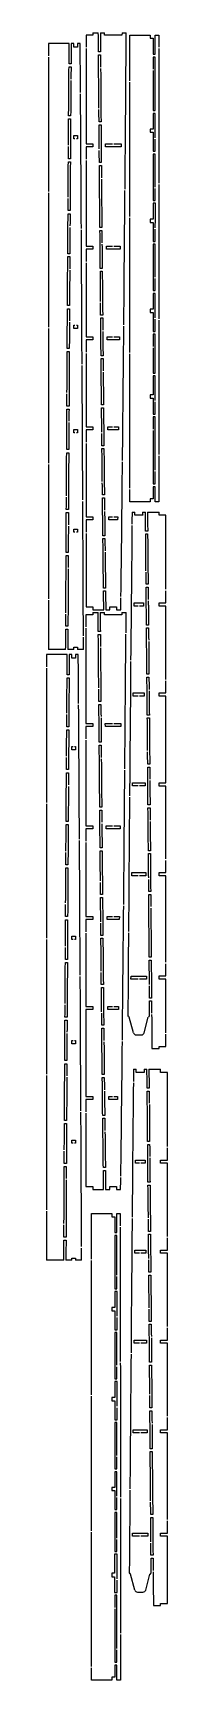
# Model space of a CAD drawing. Header units: millimetres. Extents: x 5 to 94, y -1215 to -2.
import ezdxf

# ---------------------------------------------------------------- set-up
doc = ezdxf.new("R2010")
doc.units = ezdxf.units.MM
doc.layers.get('0').update_dxf_attribs({"linetype": 'CONTINUOUS'})

msp = doc.modelspace()

# ---------------------------------------------------------------- linework, layer by layer
for p, q in [((21.7, -10.1), (6.4, -10.1)), ((6.4, -10.1), (6.4, -19.1)), ((25.1, -10.1), (23.2, -10.1)), ((25.1, -12.7), (25.1, -10.1)), ((29.8, -10.1), (27.9, -10.1)), ((27.9, -10.1), (27.9, -12.7)), ((39.2, -3.9), (34.2, -3.9)), ((34.2, -3.9), (34.2, -12.9)), ((39.2, -2.3), (43.2, -2.3)), ((39.2, -2.3), (39.2, -3.9)), ((44.7, -2.3), (47.8, -2.3)), ((47.8, -3.9), (47.8, -2.3)), ((60.6, -3.9), (47.8, -3.9)), ((60.7, -2.3), (60.6, -3.9)), ((60.7, -2.3), (63.8, -2.3)), ((66.4, -3.9), (81.5, -3.9)), ((66.4, -37.6), (66.4, -3.9)), ((81.5, -3.9), (81.5, -6.3)), ((81.5, -6.3), (83.7, -6.3)), ((83.7, -6.3), (83.7, -17.9)), ((85.2, -17.9), (85.2, -3.9)), ((85.2, -3.9), (87.7, -3.9)), ((6.4, -20.1), (6.4, -119.1)), ((27.9, -12.7), (25.1, -12.7)), ((34.2, -13.9), (34.2, -84)), ((44.8, -16.3), (43.3, -16.3)), ((43.3, -18.5), (44.8, -18.5)), ((83.7, -17.9), (85.2, -17.9)), ((85.2, -20.1), (83.7, -20.1)), ((23.1, -25.2), (21.6, -25.2)), ((21.6, -27.4), (23.1, -27.4)), ((66.4, -137.6), (66.4, -38.6)), ((83.7, -59.4), (85.2, -59.4)), ((22.8, -63.3), (21.3, -63.3)), ((21.3, -65.5), (22.8, -65.5)), ((45.2, -67.8), (43.7, -67.8)), ((43.7, -70), (45.2, -70)), ((85.2, -61.6), (83.7, -61.6)), ((83.7, -61.6), (83.7, -73.2)), ((25.1, -80.2), (25.1, -77.8)), ((25.1, -77.8), (27.9, -77.8)), ((26, -80.2), (25.1, -80.2)), ((27.9, -80.2), (27, -80.2)), ((27.9, -77.8), (27.9, -80.2)), ((34.2, -84), (39.2, -84)), ((39.2, -84), (39.2, -86.2)), ((48.5, -86.2), (48.5, -84)), ((48.5, -84), (53.7, -84)), ((54.7, -84), (60, -84)), ((60, -84), (60, -86.2)), ((83.7, -73.2), (81.5, -73.2)), ((81.5, -73.2), (81.5, -75.5)), ((81.5, -75.5), (83.7, -75.5)), ((22.6, -95), (21.1, -95)), ((39.2, -86.2), (34.2, -86.2)), ((34.2, -86.2), (34.2, -95.2)), ((34.2, -96.2), (34.2, -159.4)), ((60, -86.2), (48.5, -86.2)), ((83.7, -89.5), (85.1, -89.5)), ((85.1, -91.6), (83.7, -91.6)), ((21.1, -97.2), (22.6, -97.2)), ((45.4, -97.8), (44, -97.8)), ((44, -100), (45.5, -100)), ((6.4, -120.1), (6.4, -219.1)), ((22.4, -133.2), (20.9, -133.2)), ((85.3, -127.8), (83.5, -127.8)), ((83.7, -125.8), (85.1, -125.8)), ((20.9, -135.5), (22.4, -135.5)), ((66.4, -237.6), (66.4, -138.6)), ((83.5, -139.4), (81.4, -139.4)), ((81.4, -139.4), (81.4, -141.9)), ((81.4, -141.9), (83.5, -141.9)), ((45.8, -145.7), (44.4, -145.7)), ((44.4, -147.8), (45.9, -147.8)), ((83.5, -155.9), (85.2, -155.9)), ((22.2, -164.9), (20.7, -164.9)), ((20.7, -167.1), (22.2, -167.1)), ((34.2, -159.4), (39.2, -159.4)), ((39.2, -161.7), (34.2, -161.7)), ((34.2, -161.7), (34.2, -170.7)), ((39.2, -159.4), (39.2, -161.7)), ((49.1, -161.7), (49.1, -159.4)), ((49.1, -159.4), (53.7, -159.4)), ((59.3, -161.7), (49.1, -161.7)), ((54.7, -159.4), (59.4, -159.4)), ((59.4, -159.4), (59.3, -161.7)), ((85.1, -157.9), (83.6, -157.9)), ((34.2, -171.7), (34.2, -226.2)), ((46.1, -175.7), (44.6, -175.7)), ((44.7, -177.9), (46.1, -177.9)), ((83.6, -192.1), (85.1, -192.1)), ((20.4, -205.4), (22, -205.4)), ((22, -203.1), (20.5, -203.1)), ((83.6, -205.8), (81.5, -205.8)), ((81.5, -205.8), (81.5, -208.1)), ((85.1, -194.2), (83.6, -194.2)), ((25.1, -220), (25.1, -217.6)), ((25.1, -217.6), (26, -217.6)), ((27, -217.6), (27.9, -217.6)), ((27.9, -217.6), (27.9, -220)), ((46.4, -210.1), (44.9, -210.1)), ((45, -212.2), (46.4, -212.2)), ((81.5, -208.1), (83.6, -208.1)), ((6.4, -220.1), (6.4, -319.1)), ((27.9, -220), (25.1, -220)), ((34.2, -226.2), (39.2, -226.2)), ((39.2, -228.4), (34.2, -228.4)), ((34.2, -228.4), (34.2, -237.4)), ((39.2, -226.2), (39.2, -228.4)), ((49.7, -228.4), (49.7, -226.2)), ((49.7, -226.2), (53.7, -226.2)), ((58.8, -228.4), (49.7, -228.4)), ((54.7, -226.2), (58.8, -226.2)), ((58.8, -226.2), (58.8, -228.4)), ((83.6, -222.1), (85.1, -222.1)), ((85.1, -224.2), (83.6, -224.2)), ((21.8, -234.8), (20.3, -234.8)), ((20.3, -237), (21.8, -237)), ((34.2, -238.4), (34.2, -292.4)), ((46.7, -240.1), (45.2, -240.1)), ((45.2, -242.2), (46.7, -242.2)), ((66.4, -337.6), (66.4, -238.6)), ((83.6, -252.9), (85.1, -252.9)), ((85.2, -254.9), (83.5, -254.9)), ((21.6, -277.1), (20, -277.1)), ((47, -276.3), (45.6, -276.3)), ((45.6, -278.4), (47, -278.4)), ((83.5, -268.9), (81.4, -268.9)), ((81.4, -268.9), (81.4, -271.4)), ((81.4, -271.4), (83.5, -271.4)), ((83.5, -271.4), (83.5, -283.1)), ((20, -279.3), (21.6, -279.3)), ((83.5, -283.1), (85.2, -283.1)), ((85.1, -285.1), (83.6, -285.1)), ((25.1, -294.4), (27.9, -294.4)), ((25.1, -296.8), (25.1, -294.4)), ((26, -296.8), (25.1, -296.8)), ((27.9, -296.8), (27, -296.8)), ((27.9, -294.4), (27.9, -296.8)), ((34.2, -292.4), (39.2, -292.4)), ((39.2, -294.7), (34.2, -294.7)), ((34.2, -294.7), (34.2, -303.7)), ((39.2, -292.4), (39.2, -294.7)), ((50.3, -294.7), (50.3, -292.4)), ((50.3, -292.4), (53.7, -292.4)), ((58.1, -294.7), (50.3, -294.7)), ((54.7, -292.4), (58.1, -292.4)), ((58.1, -292.4), (58.1, -294.7)), ((21.4, -309.2), (19.9, -309.2)), ((19.9, -311.5), (21.4, -311.5)), ((34.2, -304.7), (34.2, -358.7)), ((47.3, -306.3), (45.9, -306.3)), ((45.9, -308.4), (47.3, -308.4)), ((6.4, -320.1), (6.4, -419.1)), ((66.4, -347.6), (66.4, -338.6)), ((83.6, -334.4), (85.1, -334.4)), ((85.1, -336.5), (83.6, -336.5)), ((83.6, -336.5), (83.6, -345.4)), ((85.1, -347.6), (85.1, -336.5)), ((47.7, -342.6), (46.2, -342.6)), ((46.2, -344.7), (47.7, -344.7)), ((81.5, -347.6), (66.4, -347.6)), ((83.6, -345.4), (81.5, -345.4)), ((81.5, -345.4), (81.5, -347.6)), ((87.8, -347.6), (85.1, -347.6)), ((21.2, -353.2), (19.6, -353.2)), ((19.6, -355.5), (21.2, -355.5)), ((34.2, -358.7), (39.2, -358.7)), ((39.2, -361), (34.2, -361)), ((34.2, -361), (34.2, -370)), ((39.2, -358.7), (39.2, -361)), ((51, -361), (51, -358.7)), ((51, -358.7), (53.7, -358.7)), ((57.4, -361), (51, -361)), ((54.7, -358.7), (57.5, -358.7)), ((57.5, -358.7), (57.4, -361)), ((68.1, -355.2), (70.1, -355.2)), ((75.9, -357.6), (70.1, -357.6)), ((75.8, -355.2), (77.9, -355.2)), ((79.4, -355.2), (88, -355.2)), ((88, -357.6), (88, -355.2)), ((93, -357.6), (88, -357.6)), ((93, -412.1), (93, -357.6)), ((25.1, -370.1), (25.1, -367.7)), ((25.1, -367.7), (27.9, -367.7)), ((26, -370.1), (25.1, -370.1)), ((27.9, -370.1), (27, -370.1)), ((27.9, -367.7), (27.9, -370.1)), ((34.2, -371), (34.2, -424.9)), ((48, -372.6), (46.6, -372.6)), ((46.6, -374.7), (48.1, -374.7)), ((79.6, -369.2), (78, -369.2)), ((78.1, -371.3), (79.5, -371.3)), ((21, -384.9), (19.5, -384.9)), ((19.5, -387.1), (21, -387.1)), ((48.5, -411.2), (47, -411.2)), ((79.9, -408.4), (78.4, -408.4)), ((78.5, -410.5), (79.9, -410.5)), ((6.4, -420.1), (6.4, -456.3)), ((47.1, -413.3), (48.5, -413.3)), ((69.5, -424.4), (69.5, -422.1)), ((69.5, -422.1), (76.4, -422.1)), ((72.5, -424.4), (69.5, -424.4)), ((76.5, -424.4), (73.5, -424.4)), ((76.4, -422.1), (76.5, -424.4)), ((88, -424.4), (88, -422.1)), ((88, -422.1), (93, -422.1)), ((93, -424.4), (88, -424.4)), ((93, -422.1), (93, -413.1)), ((93, -478.4), (93, -424.4)), ((39.1, -430.8), (34.1, -430.8)), ((34.1, -430.8), (34.1, -439.8)), ((34.2, -424.9), (39.2, -424.9)), ((39.1, -429.2), (43.1, -429.2)), ((39.1, -429.2), (39.1, -430.8)), ((39.2, -424.9), (39.2, -427.3)), ((39.2, -427.3), (47.2, -427.3)), ((44.6, -429.2), (47.7, -429.2)), ((47.7, -430.8), (47.7, -429.2)), ((60.5, -430.8), (47.7, -430.8)), ((48.7, -427.3), (51.8, -427.3)), ((51.8, -424.9), (56.7, -424.9)), ((56.6, -427.3), (59.7, -427.3)), ((60.5, -429.2), (63.7, -429.2)), ((60.5, -429.2), (60.5, -430.8)), ((20.8, -439.3), (19.2, -439.3)), ((19.2, -441.5), (20.8, -441.5)), ((34.1, -440.8), (34.1, -510.9)), ((44.7, -443.2), (43.2, -443.2)), ((43.2, -445.3), (44.7, -445.3)), ((80.2, -438.4), (78.7, -438.4)), ((78.7, -440.5), (80.2, -440.5)), ((20.3, -460.1), (5, -460.1)), ((5, -460.1), (5, -469.1)), ((19.1, -456.3), (6.4, -456.3)), ((25.1, -456.3), (20.7, -456.3)), ((23.7, -460.1), (21.8, -460.1)), ((23.7, -462.7), (23.7, -460.1)), ((25.1, -456.3), (25.1, -454.6)), ((25.1, -454.6), (27.9, -454.6)), ((28.4, -460.1), (26.5, -460.1)), ((26.5, -460.1), (26.5, -462.7)), ((27.9, -454.6), (27.9, -456.3)), ((32.3, -456.3), (27.9, -456.3)), ((5, -470.1), (5, -569.1)), ((26.5, -462.7), (23.7, -462.7)), ((21.7, -475.1), (20.2, -475.1)), ((20.2, -477.4), (21.7, -477.4)), ((80.5, -474.7), (79, -474.7)), ((79, -476.8), (80.5, -476.8)), ((93, -488.4), (93, -479.4)), ((45.1, -494.7), (43.6, -494.7)), ((43.6, -496.8), (45.1, -496.8)), ((68.9, -490.7), (68.9, -488.4)), ((68.9, -488.4), (77, -488.4)), ((72.5, -490.7), (68.9, -490.7)), ((77, -490.7), (73.5, -490.7)), ((77, -488.4), (77, -490.7)), ((88, -490.7), (88, -488.4)), ((88, -488.4), (93, -488.4)), ((93, -490.7), (88, -490.7)), ((93, -554.6), (93, -490.7)), ((80.8, -504.7), (79.3, -504.7)), ((79.3, -506.8), (80.8, -506.8)), ((21.4, -513.3), (19.9, -513.3)), ((19.9, -515.5), (21.4, -515.5)), ((34.1, -510.9), (39.1, -510.9)), ((39.1, -513.1), (34.1, -513.1)), ((34.1, -513.1), (34.1, -522.1)), ((39.1, -510.9), (39.1, -513.1)), ((48.4, -513.1), (48.3, -510.9)), ((48.3, -510.9), (53.6, -510.9)), ((59.9, -513.1), (48.4, -513.1)), ((54.6, -510.9), (59.9, -510.9)), ((59.9, -510.9), (59.9, -513.1)), ((23.7, -530.2), (23.7, -527.8)), ((23.7, -527.8), (24.6, -527.8)), ((26.5, -530.2), (23.7, -530.2)), ((25.6, -527.8), (26.5, -527.8)), ((26.5, -527.8), (26.5, -530.2)), ((34.1, -523.1), (34.1, -586.3)), ((45.3, -524.7), (43.9, -524.7)), ((43.9, -526.9), (45.3, -526.9)), ((21.2, -544.9), (19.7, -544.9)), ((81.1, -540.9), (79.6, -540.9)), ((79.6, -543), (81.1, -543)), ((19.7, -547.2), (21.2, -547.2)), ((68.3, -556.9), (68.4, -554.7)), ((72.5, -556.9), (68.3, -556.9)), ((68.4, -554.7), (77.6, -554.7)), ((77.6, -556.9), (73.5, -556.9)), ((77.6, -554.7), (77.6, -556.9)), ((88, -554.6), (93, -554.6)), ((88, -557), (88, -554.6)), ((93, -557), (88, -557)), ((93, -610.7), (93, -557)), ((5, -570.1), (5, -669.1)), ((45.7, -572.6), (44.3, -572.6)), ((44.3, -574.7), (45.7, -574.7)), ((81.3, -570.9), (79.8, -570.9)), ((79.8, -573), (81.3, -573)), ((21, -583.2), (19.5, -583.2)), ((19.5, -585.4), (21, -585.4)), ((34.1, -586.3), (39.1, -586.3)), ((39.1, -588.6), (34.1, -588.6)), ((34.1, -588.6), (34.1, -597.6)), ((39.1, -586.3), (39.1, -588.6)), ((49, -588.6), (49, -586.3)), ((49, -586.3), (53.6, -586.3)), ((59.2, -588.6), (49, -588.6)), ((54.6, -586.3), (59.3, -586.3)), ((59.3, -586.3), (59.2, -588.6)), ((34.1, -598.6), (34.1, -653.1)), ((46, -602.6), (44.5, -602.6)), ((44.5, -604.7), (46, -604.7)), ((81.6, -604.6), (80.1, -604.6)), ((20.8, -614.9), (19.3, -614.9)), ((19.3, -617.1), (20.8, -617.1)), ((80.1, -606.7), (81.6, -606.7)), ((93, -620.7), (93, -611.7)), ((67.8, -620.7), (78.1, -620.7)), ((67.8, -623), (67.8, -620.7)), ((72.5, -623), (67.8, -623)), ((78.1, -623), (73.5, -623)), ((78.1, -620.7), (78.1, -623)), ((88, -623.1), (88, -620.7)), ((88, -620.7), (93, -620.7)), ((93, -623.1), (88, -623.1)), ((93, -686.8), (93, -623.1)), ((46.3, -636.9), (44.8, -636.9)), ((44.8, -639.1), (46.3, -639.1)), ((81.8, -634.7), (80.3, -634.7)), ((80.3, -636.8), (81.8, -636.8)), ((20.6, -653.1), (19.1, -653.1)), ((34.1, -653.1), (39.1, -653.1)), ((39.1, -653.1), (39.1, -655.3)), ((49.6, -655.3), (49.6, -653.1)), ((49.6, -653.1), (53.6, -653.1)), ((54.6, -653.1), (58.7, -653.1)), ((58.7, -653.1), (58.6, -655.3)), ((19, -655.4), (20.6, -655.4)), ((39.1, -655.3), (34.1, -655.3)), ((34.1, -655.3), (34.1, -664.3)), ((34.1, -665.3), (34.1, -719.3)), ((46.6, -667), (45.1, -667)), ((58.6, -655.3), (49.6, -655.3)), ((5, -670.1), (5, -769.1)), ((23.7, -670), (23.7, -667.6)), ((23.7, -667.6), (26.5, -667.6)), ((24.6, -670), (23.7, -670)), ((26.5, -670), (25.6, -670)), ((26.5, -667.6), (26.5, -670)), ((45.1, -669.1), (46.6, -669.1)), ((20.4, -684.8), (18.9, -684.8)), ((18.9, -687), (20.4, -687)), ((82.2, -683.1), (80.7, -683.1)), ((80.7, -685.3), (82.2, -685.3)), ((93, -696.8), (93, -687.8)), ((46.9, -703.2), (45.4, -703.2)), ((67.2, -699.1), (67.3, -696.9)), ((72.5, -699.1), (67.2, -699.1)), ((67.3, -696.9), (78.7, -696.9)), ((78.7, -699.1), (73.5, -699.1)), ((78.7, -696.9), (78.7, -699.1)), ((88, -699.2), (88, -696.8)), ((88, -696.8), (93, -696.8)), ((93, -699.2), (88, -699.2)), ((93, -738.7), (93, -699.2)), ((45.5, -705.3), (46.9, -705.3)), ((82.4, -713.1), (80.9, -713.1)), ((80.9, -715.2), (82.5, -715.2)), ((20.2, -727.1), (18.6, -727.1)), ((34.1, -719.3), (39.1, -719.3)), ((39.1, -721.6), (34.1, -721.6)), ((34.1, -721.6), (34.1, -785.6)), ((39.1, -719.3), (39.1, -721.6)), ((50.2, -721.6), (50.2, -719.3)), ((50.2, -719.3), (53.6, -719.3)), ((58, -721.6), (50.2, -721.6)), ((54.6, -719.3), (58, -719.3)), ((58, -719.3), (58, -721.6)), ((69, -738.8), (65.9, -727.2)), ((76.9, -738.8), (80, -727.2)), ((18.6, -729.3), (20.2, -729.3)), ((47.2, -733.2), (45.7, -733.2)), ((45.8, -735.3), (47.2, -735.3)), ((93, -748.7), (93, -739.7)), ((23.7, -746.8), (23.7, -744.3)), ((23.7, -744.3), (24.6, -744.3)), ((26.5, -746.8), (23.7, -746.8)), ((25.6, -744.3), (26.5, -744.3)), ((26.5, -744.3), (26.5, -746.8)), ((71, -740.3), (75, -740.3)), ((82.7, -750.3), (88, -750.3)), ((88, -750.3), (88, -748.7)), ((88, -748.7), (93, -748.7)), ((20, -759.2), (18.5, -759.2)), ((18.5, -761.5), (20, -761.5)), ((5, -770.1), (5, -869.1)), ((47.6, -769.5), (46.1, -769.5)), ((46.1, -771.6), (47.6, -771.6)), ((69.1, -765.5), (71.2, -765.5)), ((76.9, -767.9), (71.2, -767.9)), ((76.9, -765.5), (79, -765.5)), ((80.5, -765.5), (89.1, -765.5)), ((89.1, -767.9), (89.1, -765.5)), ((94.1, -767.9), (89.1, -767.9)), ((94.1, -822.5), (94.1, -767.9)), ((34.1, -785.6), (39.1, -785.6)), ((39.1, -787.9), (34.1, -787.9)), ((34.1, -787.9), (34.1, -796.9)), ((39.1, -785.6), (39.1, -787.9)), ((50.9, -787.9), (50.9, -785.6)), ((50.9, -785.6), (53.6, -785.6)), ((57.3, -787.9), (50.9, -787.9)), ((54.6, -785.6), (57.3, -785.6)), ((57.3, -785.6), (57.3, -787.9)), ((80.6, -779.5), (79.2, -779.5)), ((79.2, -781.6), (80.7, -781.6)), ((34.1, -797.9), (34.1, -851.8)), ((47.9, -799.5), (46.4, -799.5)), ((19.8, -803.2), (18.2, -803.2)), ((18.2, -805.4), (19.8, -805.4)), ((46.5, -801.6), (47.9, -801.6)), ((23.7, -820.1), (23.7, -817.7)), ((23.7, -817.7), (26.5, -817.7)), ((24.6, -820.1), (23.7, -820.1)), ((26.5, -820.1), (25.6, -820.1)), ((26.5, -817.7), (26.5, -820.1)), ((81, -818.7), (79.5, -818.7)), ((79.6, -820.9), (81, -820.9)), ((94.1, -832.5), (94.1, -823.5)), ((19.7, -834.9), (18.1, -834.9)), ((70.6, -834.7), (70.6, -832.5)), ((70.6, -832.5), (77.6, -832.5)), ((73.6, -834.7), (70.6, -834.7)), ((77.6, -834.7), (74.6, -834.7)), ((77.6, -832.5), (77.6, -834.7)), ((89.1, -834.7), (89.1, -832.5)), ((89.1, -832.5), (94.1, -832.5)), ((94.1, -834.7), (89.1, -834.7)), ((94.1, -888.7), (94.1, -834.7)), ((18.1, -837.1), (19.6, -837.1)), ((48.4, -838), (46.9, -838)), ((46.9, -840.2), (48.4, -840.2)), ((81.3, -848.7), (79.8, -848.7)), ((34.1, -851.8), (39.1, -851.8)), ((39.1, -851.8), (39.1, -854.2)), ((39.1, -854.2), (47.1, -854.2)), ((48.6, -854.2), (51.7, -854.2)), ((51.7, -851.8), (56.5, -851.8)), ((56.5, -854.2), (59.6, -854.2)), ((79.8, -850.9), (81.3, -850.9)), ((5, -870.1), (5, -906.2)), ((38.1, -871.8), (53.2, -871.8)), ((38.1, -905.4), (38.1, -871.8)), ((53.2, -871.8), (53.2, -874.2)), ((56.9, -885.8), (56.9, -871.8)), ((56.9, -871.8), (59.4, -871.8)), ((53.2, -874.2), (55.4, -874.2)), ((55.4, -874.2), (55.4, -885.8)), ((81.6, -885), (80.1, -885)), ((19.4, -889.2), (17.8, -889.2)), ((17.8, -891.5), (19.4, -891.5)), ((55.4, -885.8), (56.9, -885.8)), ((56.9, -887.9), (55.4, -887.9)), ((80.2, -887.1), (81.6, -887.1)), ((94.1, -898.7), (94.1, -889.7)), ((17.7, -906.2), (5, -906.2)), ((23.7, -906.2), (19.3, -906.2)), ((23.7, -906.2), (23.7, -904.6)), ((23.7, -904.6), (26.5, -904.6)), ((26.5, -904.6), (26.5, -906.2)), ((30.9, -906.2), (26.5, -906.2)), ((38.1, -1005.4), (38.1, -906.4)), ((70, -901), (70, -898.7)), ((70, -898.7), (78.1, -898.7)), ((73.6, -901), (70, -901)), ((78.2, -901), (74.6, -901)), ((78.1, -898.7), (78.2, -901)), ((89.1, -901), (89.1, -898.7)), ((89.1, -898.7), (94.1, -898.7)), ((94.1, -901), (89.1, -901)), ((94.1, -955), (94.1, -901)), ((81.9, -915), (80.4, -915)), ((80.4, -917.1), (81.9, -917.1)), ((57, -929.3), (55.3, -929.3)), ((55.3, -929.3), (55.3, -940.9)), ((55.4, -927.3), (56.9, -927.3)), ((55.3, -940.9), (53.1, -940.9)), ((53.1, -940.9), (53.1, -943.4)), ((53.1, -943.4), (55.3, -943.4)), ((55.3, -957.4), (57, -957.4)), ((82.2, -951.3), (80.7, -951.3)), ((80.7, -953.4), (82.2, -953.4)), ((94.1, -965), (94.1, -956)), ((56.9, -959.4), (55.4, -959.4)), ((69.5, -967.3), (69.5, -965)), ((69.5, -965), (78.7, -965)), ((73.6, -967.3), (69.5, -967.3)), ((78.7, -967.3), (74.6, -967.3)), ((78.7, -965), (78.7, -967.3)), ((89.1, -967.3), (89.1, -965)), ((89.1, -965), (94.1, -965)), ((94.1, -967.3), (89.1, -967.3)), ((94.1, -1021.1), (94.1, -967.3)), ((82.4, -981.3), (80.9, -981.3)), ((55.4, -993.6), (56.9, -993.6)), ((81, -983.4), (82.4, -983.4)), ((38.1, -1105.4), (38.1, -1006.4)), ((57, -995.6), (55.3, -995.6)), ((55.3, -1007.2), (53.1, -1007.2)), ((53.1, -1007.2), (53.1, -1009.7)), ((53.1, -1009.7), (55.3, -1009.7)), ((82.7, -1014.9), (81.2, -1014.9)), ((81.2, -1017.1), (82.7, -1017.1)), ((55.3, -1023.8), (57, -1023.8)), ((56.9, -1025.8), (55.4, -1025.8)), ((68.9, -1033.3), (68.9, -1031.1)), ((68.9, -1031.1), (79.2, -1031.1)), ((79.2, -1031.1), (79.2, -1033.3)), ((89.1, -1033.3), (89.1, -1031.1)), ((89.1, -1031.1), (94.1, -1031.1)), ((94.1, -1031.1), (94.1, -1022.1)), ((73.6, -1033.3), (68.9, -1033.3)), ((79.2, -1033.3), (74.6, -1033.3)), ((94.1, -1033.3), (89.1, -1033.3)), ((94.1, -1097.2), (94.1, -1033.3)), ((82.9, -1045), (81.4, -1045)), ((81.5, -1047.1), (82.9, -1047.1)), ((55.4, -1059.9), (56.8, -1059.9)), ((56.8, -1062), (55.4, -1062)), ((55.4, -1073.7), (53.2, -1073.7)), ((53.2, -1073.7), (53.2, -1075.9)), ((53.2, -1075.9), (55.4, -1075.9)), ((55.4, -1089.9), (56.8, -1089.9)), ((56.8, -1092.1), (55.4, -1092.1)), ((83.3, -1093.5), (81.8, -1093.5)), ((81.8, -1095.6), (83.3, -1095.6)), ((94.1, -1107.2), (94.1, -1098.2)), ((38.1, -1205.4), (38.1, -1106.4)), ((68.3, -1109.5), (68.4, -1107.2)), ((73.6, -1109.5), (68.3, -1109.5)), ((68.4, -1107.2), (79.8, -1107.2)), ((79.8, -1109.5), (74.6, -1109.5)), ((79.8, -1107.2), (79.8, -1109.5)), ((89.1, -1109.5), (89.1, -1107.2)), ((89.1, -1107.2), (94.1, -1107.2)), ((94.1, -1109.5), (89.1, -1109.5)), ((94.1, -1159), (94.1, -1109.5)), ((57, -1122.8), (55.2, -1122.8)), ((55.4, -1120.8), (56.8, -1120.8)), ((83.5, -1123.5), (82, -1123.5)), ((82.1, -1125.6), (83.5, -1125.6)), ((53.1, -1136.8), (53.1, -1139.3)), ((55.2, -1136.8), (53.1, -1136.8)), ((53.1, -1139.3), (55.2, -1139.3)), ((55.2, -1139.3), (55.2, -1150.9)), ((70.1, -1149.1), (67, -1137.5)), ((78.1, -1149.1), (81.2, -1137.5)), ((55.2, -1150.9), (57, -1150.9)), ((72.1, -1150.6), (76.1, -1150.6)), ((56.8, -1152.9), (55.3, -1152.9)), ((83.8, -1160.6), (89.1, -1160.6)), ((89.1, -1160.6), (89.1, -1159)), ((89.1, -1159), (94.1, -1159)), ((38.1, -1215.4), (38.1, -1206.4)), ((55.3, -1202.2), (56.8, -1202.2)), ((56.8, -1204.4), (55.3, -1204.4)), ((55.3, -1204.4), (55.3, -1213.3)), ((56.8, -1215.4), (56.8, -1204.4)), ((53.2, -1215.4), (38.1, -1215.4)), ((55.3, -1213.3), (53.2, -1213.3)), ((53.2, -1213.3), (53.2, -1215.4)), ((59.5, -1215.4), (56.8, -1215.4))]:
    msp.add_line(p, q)
for centre, radius, start, end in [((65, -727.4), 0.981, 15, 91.1261), ((81, -727.4), 0.981, 88.8739, 165), ((71, -738.2), 2.02, 195, 270), ((75, -738.2), 2.02, 270, 345), ((66.1, -1137.8), 0.941, 15, 93.6108), ((82.1, -1137.8), 0.941, 86.3892, 165), ((72.1, -1148.6), 2.06, 195, 270), ((76.1, -1148.6), 2.06, 270, 345)]:
    msp.add_arc(centre, radius, start, end)
for points, knots in [([(21.6, -25.2), (21.6, -20.2), (21.7, -15.2), (21.7, -10.2), (21.7, -10.2), (21.7, -10.2), (21.7, -10.1)], [0.006042, 0.006042, 0.006042, 0.006042, 1.500904, 1.500904, 1.500904, 1.506947, 1.506947, 1.506947, 1.506947]), ([(23.2, -10.1), (23.2, -10.2), (23.2, -10.2), (23.2, -10.2), (23.2, -15.2), (23.1, -20.1), (23.1, -25.2)], [-0.005958, -0.005958, -0.005958, -0.005958, 0, 0, 0, 1.487309, 1.487309, 1.487309, 1.487309]), ([(30.1, -46.3), (30, -34.1), (29.9, -22.1), (29.8, -10.2), (29.8, -10.2), (29.8, -10.2), (29.8, -10.1)], [38.827527, 38.827527, 38.827527, 38.827527, 42.422332, 42.422332, 42.422332, 42.428358, 42.428358, 42.428358, 42.428358]), ([(43.3, -16.3), (43.3, -11.7), (43.2, -7), (43.2, -2.4), (43.2, -2.4), (43.2, -2.4), (43.2, -2.3)], [0.833537, 0.833537, 0.833537, 0.833537, 2.227687, 2.227687, 2.227687, 2.23364, 2.23364, 2.23364, 2.23364]), ([(44.7, -2.3), (44.7, -2.4), (44.7, -2.4), (44.7, -2.4), (44.7, -7), (44.7, -11.7), (44.8, -16.3)], [0.044293, 0.044293, 0.044293, 0.044293, 0.050337, 0.050337, 0.050337, 1.434761, 1.434761, 1.434761, 1.434761]), ([(62.9, -117.3), (63.2, -78.5), (63.5, -39.5), (63.8, -2.4), (63.8, -2.4), (63.8, -2.4), (63.8, -2.3)], [30.388562, 30.388562, 30.388562, 30.388562, 42.768834, 42.768834, 42.768834, 42.775552, 42.775552, 42.775552, 42.775552]), ([(87.7, -3.9), (87.7, -4), (87.7, -4), (87.7, -4), (87.7, -7), (87.7, -10), (87.7, -12.9)], [-0.0059976, -0.0059976, -0.0059976, -0.0059976, 0, 0, 0, 0.8986379, 0.8986379, 0.8986379, 0.8986379]), ([(85.2, -59.4), (85.2, -52.9), (85.2, -46.3), (85.2, -39.8), (85.2, -33.2), (85.2, -26.6), (85.2, -20.1)], [0.005998, 0.005998, 0.005998, 0.005998, 1.975114, 1.975114, 1.975114, 3.944225, 3.944225, 3.944225, 3.944225]), ([(21.3, -63.3), (21.4, -57.4), (21.4, -51.6), (21.4, -45.7), (21.5, -39.6), (21.5, -33.5), (21.6, -27.4)], [0.068864, 0.068864, 0.068864, 0.068864, 1.829316, 1.829316, 1.829316, 3.656428, 3.656428, 3.656428, 3.656428]), ([(83.7, -30.1), (83.7, -33.3), (83.7, -36.5), (83.7, -39.8), (83.7, -46.3), (83.7, -52.9), (83.7, -59.4)], [1.005997, 1.005997, 1.005997, 1.005997, 1.975114, 1.975114, 1.975114, 3.944225, 3.944225, 3.944225, 3.944225]), ([(85.1, -79.5), (85.2, -75.9), (85.2, -72.3), (85.2, -68.8), (85.2, -66.5), (85.2, -62.3), (85.2, -61.6)], [1.004412, 1.004412, 1.004412, 1.004412, 2.072728, 2.072728, 2.072728, 2.766547, 2.766547, 2.766547, 2.766547]), ([(83.7, -75.5), (83.7, -75.5), (83.7, -75.5), (83.7, -75.5), (83.7, -77.9), (83.7, -80.2), (83.7, -82.5), (83.7, -84.8), (83.7, -87.2), (83.7, -89.5)], [-0.006003, -0.006003, -0.006003, -0.006003, 0, 0, 0, 0.700738, 0.700738, 0.700738, 1.395544, 1.395544, 1.395544, 1.395544]), ([(83.7, -91.6), (83.7, -97.3), (83.7, -103), (83.7, -108.7), (83.7, -114.4), (83.7, -120.1), (83.7, -125.8)], [0.005998, 0.005998, 0.005998, 0.005998, 1.717215, 1.717215, 1.717215, 3.428445, 3.428445, 3.428445, 3.428445]), ([(62, -217.3), (62, -213.8), (62, -210.3), (62.1, -206.9), (62.3, -178), (62.6, -148.2), (62.8, -118.3)], [19.611658, 19.611658, 19.611658, 19.611658, 20.741515, 20.741515, 20.741515, 30.282244, 30.282244, 30.282244, 30.282244]), ([(87.7, -113.9), (87.7, -133.1), (87.7, -153.4), (87.7, -175.7), (87.7, -188.1), (87.7, -200.5), (87.7, -212.9)], [11.027357, 11.027357, 11.027357, 11.027357, 16.455669, 16.455669, 16.455669, 19.470943, 19.470943, 19.470943, 19.470943]), ([(83.5, -127.8), (83.5, -127.8), (83.5, -127.8), (83.5, -127.8), (83.5, -131.7), (83.5, -135.5), (83.5, -139.4)], [-0.005998, -0.005998, -0.005998, -0.005998, 0, 0, 0, 1.157084, 1.157084, 1.157084, 1.157084]), ([(85.2, -145.9), (85.2, -139.9), (85.3, -133.8), (85.3, -127.8), (85.3, -127.8), (85.3, -127.8), (85.3, -127.8)], [0.993652, 0.993652, 0.993652, 0.993652, 2.801449, 2.801449, 2.801449, 2.807451, 2.807451, 2.807451, 2.807451]), ([(83.5, -141.9), (83.5, -146.5), (83.5, -151.2), (83.5, -155.8), (83.5, -155.9), (83.5, -155.9), (83.5, -155.9)], [0.006002, 0.006002, 0.006002, 0.006002, 1.401482, 1.401482, 1.401482, 1.407484, 1.407484, 1.407484, 1.407484]), ([(85.2, -155.9), (85.2, -155.9), (85.2, -155.9), (85.2, -155.8), (85.2, -152.9), (85.2, -149.9), (85.2, -146.9)], [-0.0059984, -0.0059984, -0.0059984, -0.0059984, 0, 0, 0, 0.8937097, 0.8937097, 0.8937097, 0.8937097]), ([(83.6, -194.2), (83.6, -198), (83.6, -201.9), (83.6, -205.8), (83.6, -205.8), (83.6, -205.8), (83.6, -205.8)], [0.005998, 0.005998, 0.005998, 0.005998, 1.163003, 1.163003, 1.163003, 1.169001, 1.169001, 1.169001, 1.169001]), ([(85.1, -212.1), (85.1, -210.8), (85.1, -209.5), (85.1, -208.1), (85.1, -203.5), (85.1, -198.9), (85.1, -194.2)], [1.005466, 1.005466, 1.005466, 1.005466, 1.399707, 1.399707, 1.399707, 2.791526, 2.791526, 2.791526, 2.791526]), ([(45.2, -240.1), (45.2, -235.3), (45.1, -230.6), (45.1, -225.9), (45, -221.3), (45, -216.8), (45, -212.2)], [0.062977, 0.062977, 0.062977, 0.062977, 1.479847, 1.479847, 1.479847, 2.850823, 2.850823, 2.850823, 2.850823]), ([(83.6, -208.1), (83.6, -208.1), (83.6, -208.1), (83.6, -208.1), (83.6, -212.8), (83.6, -217.4), (83.6, -222.1)], [-0.006001, -0.006001, -0.006001, -0.006001, 0, 0, 0, 1.395366, 1.395366, 1.395366, 1.395366]), ([(85.1, -252.9), (85.1, -248.2), (85.1, -243.4), (85.1, -238.6), (85.1, -233.8), (85.1, -229), (85.1, -224.2)], [0.005999, 0.005999, 0.005999, 0.005999, 1.441738, 1.441738, 1.441738, 2.877513, 2.877513, 2.877513, 2.877513]), ([(21.8, -237), (21.8, -245.7), (21.7, -254.3), (21.7, -262.9), (21.6, -267.6), (21.6, -272.3), (21.6, -277.1)], [22.094693, 22.094693, 22.094693, 22.094693, 24.687906, 24.687906, 24.687906, 26.108816, 26.108816, 26.108816, 26.108816]), ([(45.6, -276.3), (45.5, -270.6), (45.4, -264.8), (45.4, -259.1), (45.3, -253.4), (45.3, -247.8), (45.2, -242.2)], [0.05759, 0.05759, 0.05759, 0.05759, 1.781631, 1.781631, 1.781631, 3.470186, 3.470186, 3.470186, 3.470186]), ([(83.5, -254.9), (83.5, -255), (83.5, -255), (83.5, -255), (83.5, -259.6), (83.5, -264.3), (83.5, -268.9)], [-0.005999, -0.005999, -0.005999, -0.005999, 0, 0, 0, 1.394014, 1.394014, 1.394014, 1.394014]), ([(85.2, -273.1), (85.2, -271.7), (85.2, -270.4), (85.2, -269), (85.2, -264.3), (85.2, -259.7), (85.2, -255), (85.2, -255), (85.2, -255), (85.2, -254.9)], [0.994001, 0.994001, 0.994001, 0.994001, 1.4, 1.4, 1.4, 2.8, 2.8, 2.8, 2.806001, 2.806001, 2.806001, 2.806001]), ([(45.7, -296.3), (45.7, -294.9), (45.7, -293.5), (45.7, -292.2), (45.7, -287.6), (45.6, -283), (45.6, -278.4)], [1.052503, 1.052503, 1.052503, 1.052503, 1.469739, 1.469739, 1.469739, 2.840239, 2.840239, 2.840239, 2.840239]), ([(85.2, -283.1), (85.2, -283), (85.2, -283), (85.2, -283), (85.2, -280), (85.2, -277), (85.2, -274.1)], [-0.0059992, -0.0059992, -0.0059992, -0.0059992, 0, 0, 0, 0.8940009, 0.8940009, 0.8940009, 0.8940009]), ([(85.1, -324.4), (85.1, -319.5), (85.1, -314.6), (85.1, -309.7), (85.1, -301.5), (85.1, -293.3), (85.1, -285.1)], [1.005999, 1.005999, 1.005999, 1.005999, 2.472873, 2.472873, 2.472873, 4.939746, 4.939746, 4.939746, 4.939746]), ([(83.6, -295.1), (83.6, -299.9), (83.6, -304.8), (83.6, -309.7), (83.6, -317.9), (83.6, -326.2), (83.6, -334.4)], [1.005985, 1.005985, 1.005985, 1.005985, 2.472682, 2.472682, 2.472682, 4.93937, 4.93937, 4.93937, 4.93937]), ([(46.1, -332.6), (46.1, -330.2), (46.1, -327.8), (46, -325.4), (46, -319.7), (45.9, -314.1), (45.9, -308.4)], [1.046452, 1.046452, 1.046452, 1.046452, 1.766684, 1.766684, 1.766684, 3.457756, 3.457756, 3.457756, 3.457756]), ([(47.3, -308.4), (47.4, -313.9), (47.5, -319.5), (47.5, -325), (47.6, -330.9), (47.6, -336.7), (47.7, -342.6)], [0.116013, 0.116013, 0.116013, 0.116013, 1.744125, 1.744125, 1.744125, 3.472754, 3.472754, 3.472754, 3.472754]), ([(87.8, -313.9), (87.8, -325.1), (87.8, -336.3), (87.8, -347.5), (87.8, -347.5), (87.8, -347.5), (87.8, -347.6)], [27.658955, 27.658955, 27.658955, 27.658955, 30.379041, 30.379041, 30.379041, 30.383906, 30.383906, 30.383906, 30.383906]), ([(46.6, -372.6), (46.5, -367.9), (46.5, -363.1), (46.4, -358.4), (46.3, -353.9), (46.3, -349.3), (46.2, -344.7)], [0.043281, 0.043281, 0.043281, 0.043281, 1.458081, 1.458081, 1.458081, 2.830619, 2.830619, 2.830619, 2.830619]), ([(68.1, -355.2), (68.1, -355.2), (68.1, -355.2), (68.1, -355.2), (68, -358.1), (68, -361.1), (68, -364.2)], [-0.0018937, -0.0018937, -0.0018937, -0.0018937, 0, 0, 0, 0.8835426, 0.8835426, 0.8835426, 0.8835426]), ([(70.1, -357.6), (70.1, -356.8), (70.1, -356), (70.1, -355.2), (70.1, -355.2), (70.1, -355.2), (70.1, -355.2)], [-0.2510783, -0.2510783, -0.2510783, -0.2510783, -0.0148566, -0.0148566, -0.0148566, -0.0129239, -0.0129239, -0.0129239, -0.0129239]), ([(75.8, -355.2), (75.8, -355.2), (75.8, -355.2), (75.8, -355.2), (75.8, -356), (75.9, -356.8), (75.9, -357.6)], [-39.1403335, -39.1403335, -39.1403335, -39.1403335, -39.1384082, -39.1384082, -39.1384082, -38.9031299, -38.9031299, -38.9031299, -38.9031299]), ([(78, -369.2), (78, -364.5), (77.9, -359.9), (77.9, -355.2), (77.9, -355.2), (77.9, -355.2), (77.9, -355.2)], [0.001894, 0.001894, 0.001894, 0.001894, 1.402411, 1.402411, 1.402411, 1.404305, 1.404305, 1.404305, 1.404305]), ([(79.4, -355.2), (79.4, -355.2), (79.4, -355.2), (79.4, -355.2), (79.5, -359.9), (79.5, -364.5), (79.6, -369.2)], [-0.001933, -0.001933, -0.001933, -0.001933, 0, 0, 0, 1.400558, 1.400558, 1.400558, 1.400558]), ([(47, -411.2), (46.9, -405), (46.9, -398.9), (46.8, -392.8), (46.7, -386.8), (46.7, -380.7), (46.6, -374.7)], [0.005924, 0.005924, 0.005924, 0.005924, 1.846779, 1.846779, 1.846779, 3.654558, 3.654558, 3.654558, 3.654558]), ([(78.3, -398.4), (78.3, -395.7), (78.3, -392.9), (78.3, -390.2), (78.2, -383.9), (78.1, -377.6), (78.1, -371.3)], [1.046911, 1.046911, 1.046911, 1.046911, 1.866315, 1.866315, 1.866315, 3.754827, 3.754827, 3.754827, 3.754827]), ([(79.5, -371.3), (79.6, -377.5), (79.7, -383.7), (79.7, -389.9), (79.8, -396), (79.8, -402.2), (79.9, -408.4)], [0.005941, 0.005941, 0.005941, 0.005941, 1.862105, 1.862105, 1.862105, 3.714021, 3.714021, 3.714021, 3.714021]), ([(47.2, -427.3), (47.2, -427.3), (47.2, -427.3), (47.2, -427.2), (47.2, -424.9), (47.2, -422.6), (47.1, -420.3), (47.1, -417.9), (47.1, -415.6), (47.1, -413.3)], [-0.006082, -0.006082, -0.006082, -0.006082, 0, 0, 0, 0.698398, 0.698398, 0.698398, 1.396097, 1.396097, 1.396097, 1.396097]), ([(48.5, -413.3), (48.6, -417.9), (48.6, -422.6), (48.7, -427.3), (48.7, -427.3), (48.7, -427.3), (48.7, -427.3)], [0.005923, 0.005923, 0.005923, 0.005923, 1.40243, 1.40243, 1.40243, 1.40835, 1.40835, 1.40835, 1.40835]), ([(59.7, -427.3), (59.7, -427.3), (59.7, -427.3), (59.7, -427.3), (59.8, -424.3), (59.8, -421.3), (59.9, -418.3)], [-0.0059201, -0.0059201, -0.0059201, -0.0059201, 0, 0, 0, 0.8838177, 0.8838177, 0.8838177, 0.8838177]), ([(80, -420.5), (80, -421.7), (80, -422.9), (80.1, -424.1), (80.1, -428.9), (80.1, -433.6), (80.2, -438.4)], [1.107603, 1.107603, 1.107603, 1.107603, 1.465183, 1.465183, 1.465183, 2.895361, 2.895361, 2.895361, 2.895361]), ([(43.2, -443.2), (43.2, -438.6), (43.1, -433.9), (43.1, -429.3), (43.1, -429.3), (43.1, -429.2), (43.1, -429.2)], [0.833537, 0.833537, 0.833537, 0.833537, 2.227687, 2.227687, 2.227687, 2.23364, 2.23364, 2.23364, 2.23364]), ([(44.6, -429.2), (44.6, -429.2), (44.6, -429.3), (44.6, -429.3), (44.6, -433.9), (44.6, -438.5), (44.7, -443.2)], [0.044293, 0.044293, 0.044293, 0.044293, 0.050337, 0.050337, 0.050337, 1.434761, 1.434761, 1.434761, 1.434761]), ([(51.8, -427.3), (51.8, -427.3), (51.8, -427.3), (51.8, -427.2), (51.8, -426.5), (51.8, -425.7), (51.8, -424.9)], [-42.1052779, -42.1052779, -42.1052779, -42.1052779, -42.0991109, -42.0991109, -42.0991109, -41.8636108, -41.8636108, -41.8636108, -41.8636108]), ([(56.7, -424.9), (56.6, -425.7), (56.6, -426.5), (56.6, -427.2), (56.6, -427.3), (56.6, -427.3), (56.6, -427.3)], [-0.2449215, -0.2449215, -0.2449215, -0.2449215, -0.0128333, -0.0128333, -0.0128333, -0.0067535, -0.0067535, -0.0067535, -0.0067535]), ([(63.6, -444.2), (63.6, -439.2), (63.6, -434.2), (63.7, -429.3), (63.7, -429.3), (63.7, -429.2), (63.7, -429.2)], [41.120008, 41.120008, 41.120008, 41.120008, 42.768834, 42.768834, 42.768834, 42.775552, 42.775552, 42.775552, 42.775552]), ([(19.1, -456.3), (19.1, -456.2), (19.1, -456.2), (19.1, -456.2), (19.2, -451.3), (19.2, -446.4), (19.2, -441.5)], [0.044087, 0.044087, 0.044087, 0.044087, 0.050058, 0.050058, 0.050058, 1.521708, 1.521708, 1.521708, 1.521708]), ([(20.8, -441.5), (20.8, -446.4), (20.7, -451.3), (20.7, -456.2), (20.7, -456.2), (20.7, -456.2), (20.7, -456.3)], [42.502187, 42.502187, 42.502187, 42.502187, 43.979535, 43.979535, 43.979535, 43.985595, 43.985595, 43.985595, 43.985595]), ([(32.3, -456.3), (32.3, -456.2), (32.3, -456.2), (32.3, -456.2), (32.3, -453.2), (32.3, -450.3), (32.3, -447.3)], [0.0439651, 0.0439651, 0.0439651, 0.0439651, 0.0499906, 0.0499906, 0.0499906, 0.940508, 0.940508, 0.940508, 0.940508]), ([(20.2, -475.1), (20.2, -470.2), (20.3, -465.2), (20.3, -460.2), (20.3, -460.2), (20.3, -460.1), (20.3, -460.1)], [0.006042, 0.006042, 0.006042, 0.006042, 1.500904, 1.500904, 1.500904, 1.506947, 1.506947, 1.506947, 1.506947]), ([(21.8, -460.1), (21.8, -460.1), (21.8, -460.2), (21.8, -460.2), (21.8, -465.1), (21.7, -470.1), (21.7, -475.1)], [-0.005958, -0.005958, -0.005958, -0.005958, 0, 0, 0, 1.487309, 1.487309, 1.487309, 1.487309]), ([(28.7, -496.2), (28.6, -484.1), (28.5, -472), (28.4, -460.2), (28.4, -460.2), (28.4, -460.1), (28.4, -460.1)], [38.827527, 38.827527, 38.827527, 38.827527, 42.422332, 42.422332, 42.422332, 42.428358, 42.428358, 42.428358, 42.428358]), ([(80.3, -450.5), (80.3, -452.7), (80.3, -455), (80.3, -457.2), (80.4, -463), (80.5, -468.8), (80.5, -474.7)], [1.112284, 1.112284, 1.112284, 1.112284, 1.77806, 1.77806, 1.77806, 3.525004, 3.525004, 3.525004, 3.525004]), ([(20, -503.3), (20, -500.7), (20, -498.2), (20, -495.7), (20.1, -489.6), (20.1, -483.5), (20.2, -477.4)], [1.06866, 1.06866, 1.06866, 1.06866, 1.829316, 1.829316, 1.829316, 3.656428, 3.656428, 3.656428, 3.656428]), ([(79.5, -530.9), (79.5, -528.5), (79.5, -526), (79.4, -523.6), (79.4, -518), (79.4, -512.4), (79.3, -506.8)], [1.061079, 1.061079, 1.061079, 1.061079, 1.805873, 1.805873, 1.805873, 3.506834, 3.506834, 3.506834, 3.506834]), ([(61.9, -644.2), (61.9, -640.6), (61.9, -637.2), (62, -633.7), (62.2, -604.9), (62.5, -575.1), (62.7, -545.2)], [19.611658, 19.611658, 19.611658, 19.611658, 20.741515, 20.741515, 20.741515, 30.282244, 30.282244, 30.282244, 30.282244]), ([(45, -657), (45, -655.6), (45, -654.2), (45, -652.8), (44.9, -648.2), (44.9, -643.6), (44.8, -639.1)], [1.06269, 1.06269, 1.06269, 1.06269, 1.479847, 1.479847, 1.479847, 2.850823, 2.850823, 2.850823, 2.850823]), ([(65.4, -665.2), (65.2, -687.6), (65.1, -708.3), (65, -726.4), (65, -726.5), (65, -726.5), (65, -726.5)], [25.705907, 25.705907, 25.705907, 25.705907, 31.657777, 31.657777, 31.657777, 31.659903, 31.659903, 31.659903, 31.659903]), ([(45.3, -693.2), (45.3, -690.8), (45.3, -688.4), (45.3, -686), (45.2, -680.3), (45.2, -674.7), (45.1, -669.1)], [1.057254, 1.057254, 1.057254, 1.057254, 1.781631, 1.781631, 1.781631, 3.470186, 3.470186, 3.470186, 3.470186]), ([(20.4, -687), (20.4, -695.7), (20.3, -704.2), (20.3, -712.9), (20.2, -717.6), (20.2, -722.3), (20.2, -727.1)], [22.094693, 22.094693, 22.094693, 22.094693, 24.687906, 24.687906, 24.687906, 26.108816, 26.108816, 26.108816, 26.108816]), ([(45.6, -723.2), (45.6, -721.8), (45.6, -720.4), (45.6, -719), (45.6, -714.5), (45.5, -709.9), (45.5, -705.3)], [1.052503, 1.052503, 1.052503, 1.052503, 1.469739, 1.469739, 1.469739, 2.840239, 2.840239, 2.840239, 2.840239]), ([(81, -726.5), (81, -726.5), (81, -726.5), (81, -726.4), (81, -722.7), (80.9, -719), (80.9, -715.2)], [2.425861, 2.425861, 2.425861, 2.425861, 2.427805, 2.427805, 2.427805, 3.54988, 3.54988, 3.54988, 3.54988]), ([(82.5, -725.2), (82.6, -733.6), (82.7, -741.9), (82.7, -750.2), (82.7, -750.3), (82.7, -750.3), (82.7, -750.3)], [1.148816, 1.148816, 1.148816, 1.148816, 3.648828, 3.648828, 3.648828, 3.650727, 3.650727, 3.650727, 3.650727]), ([(46.1, -769.5), (46.1, -763.7), (46, -758), (45.9, -752.3), (45.9, -746.6), (45.8, -741), (45.8, -735.3)], [0.04774, 0.04774, 0.04774, 0.04774, 1.766684, 1.766684, 1.766684, 3.457756, 3.457756, 3.457756, 3.457756]), ([(47.3, -745.3), (47.4, -747.5), (47.4, -749.7), (47.4, -751.9), (47.5, -757.8), (47.5, -763.6), (47.6, -769.5)], [1.100662, 1.100662, 1.100662, 1.100662, 1.744125, 1.744125, 1.744125, 3.472754, 3.472754, 3.472754, 3.472754]), ([(46.4, -799.5), (46.4, -794.8), (46.3, -790), (46.3, -785.3), (46.2, -780.7), (46.2, -776.2), (46.1, -771.6)], [0.043281, 0.043281, 0.043281, 0.043281, 1.458081, 1.458081, 1.458081, 2.830619, 2.830619, 2.830619, 2.830619]), ([(69.1, -765.5), (69.1, -765.5), (69.1, -765.5), (69.1, -765.5), (69.1, -768.5), (69.1, -771.5), (69, -774.5)], [-0.0058218, -0.0058218, -0.0058218, -0.0058218, 0, 0, 0, 0.8797375, 0.8797375, 0.8797375, 0.8797375]), ([(71.2, -767.9), (71.2, -767.1), (71.2, -766.3), (71.2, -765.5), (71.2, -765.5), (71.2, -765.5), (71.2, -765.5)], [-0.247082, -0.247082, -0.247082, -0.247082, -0.0148566, -0.0148566, -0.0148566, -0.0089151, -0.0089151, -0.0089151, -0.0089151]), ([(76.9, -765.5), (76.9, -765.5), (76.9, -765.5), (76.9, -765.5), (76.9, -766.3), (76.9, -767.1), (76.9, -767.9)], [-39.1443274, -39.1443274, -39.1443274, -39.1443274, -39.1384082, -39.1384082, -39.1384082, -38.9071094, -38.9071094, -38.9071094, -38.9071094]), ([(79.2, -779.5), (79.1, -774.9), (79.1, -770.2), (79, -765.5), (79, -765.5), (79, -765.5), (79, -765.5)], [0.005823, 0.005823, 0.005823, 0.005823, 1.402411, 1.402411, 1.402411, 1.408233, 1.408233, 1.408233, 1.408233]), ([(80.5, -765.5), (80.5, -765.5), (80.5, -765.5), (80.5, -765.5), (80.5, -770.2), (80.6, -774.9), (80.6, -779.5)], [-0.005942, -0.005942, -0.005942, -0.005942, 0, 0, 0, 1.39655, 1.39655, 1.39655, 1.39655]), ([(79.5, -818.7), (79.5, -812.7), (79.4, -806.6), (79.4, -800.5), (79.3, -794.2), (79.3, -787.9), (79.2, -781.6)], [0.04779, 0.04779, 0.04779, 0.04779, 1.866315, 1.866315, 1.866315, 3.754827, 3.754827, 3.754827, 3.754827]), ([(80.8, -791.6), (80.8, -794.5), (80.8, -797.3), (80.8, -800.2), (80.9, -806.4), (81, -812.6), (81, -818.7)], [1.005186, 1.005186, 1.005186, 1.005186, 1.862105, 1.862105, 1.862105, 3.714021, 3.714021, 3.714021, 3.714021]), ([(46.9, -838), (46.8, -831.9), (46.8, -825.8), (46.7, -819.7), (46.6, -813.6), (46.5, -807.6), (46.5, -801.6)], [0.005924, 0.005924, 0.005924, 0.005924, 1.846779, 1.846779, 1.846779, 3.654558, 3.654558, 3.654558, 3.654558]), ([(81.1, -830.9), (81.1, -832), (81.1, -833.2), (81.2, -834.4), (81.2, -839.2), (81.2, -844), (81.3, -848.7)], [1.107603, 1.107603, 1.107603, 1.107603, 1.465183, 1.465183, 1.465183, 2.895361, 2.895361, 2.895361, 2.895361]), ([(47.1, -854.2), (47.1, -854.2), (47.1, -854.2), (47.1, -854.1), (47.1, -851.8), (47.1, -849.5), (47, -847.1), (47, -844.8), (47, -842.5), (46.9, -840.2)], [-0.006082, -0.006082, -0.006082, -0.006082, 0, 0, 0, 0.698398, 0.698398, 0.698398, 1.396097, 1.396097, 1.396097, 1.396097]), ([(48.4, -840.2), (48.5, -844.8), (48.5, -849.5), (48.6, -854.1), (48.6, -854.2), (48.6, -854.2), (48.6, -854.2)], [0.005923, 0.005923, 0.005923, 0.005923, 1.40243, 1.40243, 1.40243, 1.40835, 1.40835, 1.40835, 1.40835]), ([(59.6, -854.2), (59.6, -854.2), (59.6, -854.2), (59.6, -854.1), (59.7, -851.2), (59.7, -848.2), (59.8, -845.2)], [-0.0059201, -0.0059201, -0.0059201, -0.0059201, 0, 0, 0, 0.8838177, 0.8838177, 0.8838177, 0.8838177]), ([(51.7, -854.2), (51.7, -854.2), (51.7, -854.2), (51.7, -854.1), (51.7, -853.4), (51.7, -852.6), (51.7, -851.8)], [-42.1052779, -42.1052779, -42.1052779, -42.1052779, -42.0991109, -42.0991109, -42.0991109, -41.8636108, -41.8636108, -41.8636108, -41.8636108]), ([(56.5, -851.8), (56.5, -852.6), (56.5, -853.4), (56.5, -854.1), (56.5, -854.2), (56.5, -854.2), (56.5, -854.2)], [-0.2449215, -0.2449215, -0.2449215, -0.2449215, -0.0128333, -0.0128333, -0.0128333, -0.0067535, -0.0067535, -0.0067535, -0.0067535]), ([(81.3, -850.9), (81.4, -856.4), (81.4, -862), (81.5, -867.5), (81.5, -873.3), (81.6, -879.2), (81.6, -885)], [0.112799, 0.112799, 0.112799, 0.112799, 1.77806, 1.77806, 1.77806, 3.525004, 3.525004, 3.525004, 3.525004]), ([(59.4, -871.8), (59.4, -871.8), (59.4, -871.8), (59.4, -871.8), (59.4, -874.8), (59.4, -877.8), (59.4, -880.8)], [-0.0059976, -0.0059976, -0.0059976, -0.0059976, 0, 0, 0, 0.8986379, 0.8986379, 0.8986379, 0.8986379]), ([(17.7, -906.2), (17.7, -906.2), (17.7, -906.2), (17.7, -906.2), (17.8, -901.3), (17.8, -896.4), (17.8, -891.5)], [0.044087, 0.044087, 0.044087, 0.044087, 0.050058, 0.050058, 0.050058, 1.521708, 1.521708, 1.521708, 1.521708]), ([(19.4, -891.5), (19.4, -896.4), (19.3, -901.3), (19.3, -906.2), (19.3, -906.2), (19.3, -906.2), (19.3, -906.2)], [42.502187, 42.502187, 42.502187, 42.502187, 43.979535, 43.979535, 43.979535, 43.985595, 43.985595, 43.985595, 43.985595]), ([(30.9, -906.2), (30.9, -906.2), (30.9, -906.2), (30.9, -906.2), (30.9, -903.2), (30.9, -900.2), (30.9, -897.2)], [0.0439651, 0.0439651, 0.0439651, 0.0439651, 0.0499906, 0.0499906, 0.0499906, 0.940508, 0.940508, 0.940508, 0.940508]), ([(55.4, -887.9), (55.4, -894.5), (55.4, -901), (55.4, -907.6), (55.4, -914.2), (55.4, -920.7), (55.4, -927.3)], [0.005997, 0.005997, 0.005997, 0.005997, 1.975114, 1.975114, 1.975114, 3.944225, 3.944225, 3.944225, 3.944225]), ([(56.9, -917.3), (56.9, -914.1), (56.9, -910.8), (56.9, -907.6), (56.9, -901), (56.9, -894.5), (56.9, -887.9)], [1.005998, 1.005998, 1.005998, 1.005998, 1.975114, 1.975114, 1.975114, 3.944225, 3.944225, 3.944225, 3.944225]), ([(80.6, -941.3), (80.6, -938.8), (80.6, -936.3), (80.6, -933.9), (80.5, -928.3), (80.5, -922.7), (80.4, -917.1)], [1.061079, 1.061079, 1.061079, 1.061079, 1.805873, 1.805873, 1.805873, 3.506834, 3.506834, 3.506834, 3.506834]), ([(57, -947.4), (57, -943.8), (57, -940.2), (57, -936.6), (57, -934.2), (57, -929.8), (57, -929.4), (57, -929.3), (57, -929.3), (57, -929.3)], [0.992446, 0.992446, 0.992446, 0.992446, 2.072728, 2.072728, 2.072728, 2.790072, 2.790072, 2.790072, 2.819712, 2.819712, 2.819712, 2.819712]), ([(55.3, -943.4), (55.3, -945.7), (55.3, -948.1), (55.3, -950.4), (55.3, -952.7), (55.3, -955), (55.3, -957.4), (55.3, -957.4), (55.3, -957.4), (55.3, -957.4)], [0.006003, 0.006003, 0.006003, 0.006003, 0.700738, 0.700738, 0.700738, 1.401547, 1.401547, 1.401547, 1.40755, 1.40755, 1.40755, 1.40755]), ([(57, -957.4), (57, -957.4), (57, -957.4), (57, -957.4), (57, -954.4), (57, -951.4), (57, -948.4)], [-0.0059978, -0.0059978, -0.0059978, -0.0059978, 0, 0, 0, 0.8926867, 0.8926867, 0.8926867, 0.8926867]), ([(55.4, -959.4), (55.4, -965.1), (55.4, -970.8), (55.4, -976.5), (55.4, -982.2), (55.4, -987.9), (55.4, -993.6)], [0.005998, 0.005998, 0.005998, 0.005998, 1.717215, 1.717215, 1.717215, 3.428445, 3.428445, 3.428445, 3.428445]), ([(59.4, -981.8), (59.5, -1001), (59.5, -1021.3), (59.5, -1043.6), (59.5, -1056), (59.5, -1068.4), (59.5, -1080.8)], [11.027357, 11.027357, 11.027357, 11.027357, 16.455669, 16.455669, 16.455669, 19.470943, 19.470943, 19.470943, 19.470943]), ([(55.3, -995.6), (55.3, -995.6), (55.3, -995.6), (55.3, -995.7), (55.3, -999.5), (55.3, -1003.4), (55.3, -1007.2)], [-0.005998, -0.005998, -0.005998, -0.005998, 0, 0, 0, 1.157084, 1.157084, 1.157084, 1.157084]), ([(57, -1013.8), (57, -1007.7), (57, -1001.7), (57, -995.7), (57, -995.6), (57, -995.6), (57, -995.6)], [0.993652, 0.993652, 0.993652, 0.993652, 2.801449, 2.801449, 2.801449, 2.807451, 2.807451, 2.807451, 2.807451]), ([(55.3, -1009.7), (55.3, -1014.4), (55.3, -1019), (55.3, -1023.7), (55.3, -1023.7), (55.3, -1023.7), (55.3, -1023.8)], [0.006002, 0.006002, 0.006002, 0.006002, 1.401482, 1.401482, 1.401482, 1.407484, 1.407484, 1.407484, 1.407484]), ([(57, -1023.8), (57, -1023.7), (57, -1023.7), (57, -1023.7), (57, -1020.7), (57, -1017.7), (57, -1014.8)], [-0.0059984, -0.0059984, -0.0059984, -0.0059984, 0, 0, 0, 0.8937097, 0.8937097, 0.8937097, 0.8937097]), ([(55.4, -1062), (55.4, -1065.9), (55.4, -1069.7), (55.4, -1073.6), (55.4, -1073.6), (55.4, -1073.6), (55.4, -1073.7)], [0.005998, 0.005998, 0.005998, 0.005998, 1.163003, 1.163003, 1.163003, 1.169001, 1.169001, 1.169001, 1.169001]), ([(56.8, -1079.9), (56.8, -1078.6), (56.8, -1077.3), (56.8, -1076), (56.8, -1071.4), (56.8, -1066.7), (56.8, -1062)], [1.005466, 1.005466, 1.005466, 1.005466, 1.399707, 1.399707, 1.399707, 2.791526, 2.791526, 2.791526, 2.791526]), ([(55.4, -1075.9), (55.4, -1075.9), (55.4, -1076), (55.4, -1076), (55.4, -1080.6), (55.4, -1085.3), (55.4, -1089.9)], [-0.006001, -0.006001, -0.006001, -0.006001, 0, 0, 0, 1.395366, 1.395366, 1.395366, 1.395366]), ([(66.5, -1075.5), (66.3, -1097.9), (66.2, -1118.6), (66, -1136.8), (66, -1136.8), (66, -1136.8), (66, -1136.8)], [25.702417, 25.702417, 25.702417, 25.702417, 31.657777, 31.657777, 31.657777, 31.664453, 31.664453, 31.664453, 31.664453]), ([(56.8, -1110.8), (56.8, -1109.3), (56.8, -1107.9), (56.8, -1106.4), (56.8, -1101.6), (56.8, -1096.9), (56.8, -1092.1)], [1.005999, 1.005999, 1.005999, 1.005999, 1.441738, 1.441738, 1.441738, 2.877513, 2.877513, 2.877513, 2.877513]), ([(55.2, -1122.8), (55.2, -1122.8), (55.2, -1122.8), (55.2, -1122.8), (55.2, -1127.5), (55.2, -1132.1), (55.2, -1136.8)], [-0.005999, -0.005999, -0.005999, -0.005999, 0, 0, 0, 1.394014, 1.394014, 1.394014, 1.394014]), ([(57, -1140.9), (57, -1139.6), (57, -1138.2), (57, -1136.8), (57, -1132.2), (57, -1127.5), (57, -1122.8), (57, -1122.8), (57, -1122.8), (57, -1122.8)], [0.994001, 0.994001, 0.994001, 0.994001, 1.4, 1.4, 1.4, 2.8, 2.8, 2.8, 2.806001, 2.806001, 2.806001, 2.806001]), ([(82.1, -1136.8), (82.1, -1136.8), (82.1, -1136.8), (82.1, -1136.8), (82.1, -1133.1), (82.1, -1129.3), (82.1, -1125.6)], [2.421698, 2.421698, 2.421698, 2.421698, 2.427805, 2.427805, 2.427805, 3.545883, 3.545883, 3.545883, 3.545883]), ([(83.6, -1135.6), (83.7, -1143.9), (83.7, -1152.3), (83.8, -1160.6), (83.8, -1160.6), (83.8, -1160.6), (83.8, -1160.6)], [1.152751, 1.152751, 1.152751, 1.152751, 3.648828, 3.648828, 3.648828, 3.654666, 3.654666, 3.654666, 3.654666]), ([(57, -1150.9), (57, -1150.9), (57, -1150.9), (57, -1150.8), (57, -1147.9), (57, -1144.9), (57, -1141.9)], [-0.0059992, -0.0059992, -0.0059992, -0.0059992, 0, 0, 0, 0.8940009, 0.8940009, 0.8940009, 0.8940009]), ([(55.3, -1162.9), (55.3, -1167.8), (55.3, -1172.7), (55.3, -1177.6), (55.3, -1185.8), (55.3, -1194), (55.3, -1202.2)], [1.005985, 1.005985, 1.005985, 1.005985, 2.472682, 2.472682, 2.472682, 4.93937, 4.93937, 4.93937, 4.93937]), ([(56.8, -1192.2), (56.8, -1187.4), (56.8, -1182.5), (56.8, -1177.6), (56.8, -1169.4), (56.8, -1161.1), (56.8, -1152.9)], [1.005999, 1.005999, 1.005999, 1.005999, 2.472873, 2.472873, 2.472873, 4.939746, 4.939746, 4.939746, 4.939746]), ([(59.5, -1181.8), (59.5, -1193), (59.5, -1204.2), (59.5, -1215.3), (59.5, -1215.4), (59.5, -1215.4), (59.5, -1215.4)], [27.658955, 27.658955, 27.658955, 27.658955, 30.379041, 30.379041, 30.379041, 30.383906, 30.383906, 30.383906, 30.383906])]:
    msp.add_open_spline(points, degree=3, knots=knots)
for points in [[(43.6, -57.8), (43.5, -44.7), (43.4, -31.6), (43.3, -18.5)], [(44.8, -18.5), (44.8, -21.5), (44.8, -24.5), (44.9, -27.5)], [(83.7, -20.1), (83.7, -23.1), (83.7, -26.1), (83.7, -29.1)], [(87.7, -13.9), (87.7, -46.7), (87.7, -77.9), (87.7, -112.9)], [(23.1, -27.4), (23.1, -30.4), (23, -33.4), (23, -36.4)], [(44.9, -28.5), (45, -41.6), (45.1, -54.7), (45.2, -67.8)], [(23, -37.4), (23, -46), (22.9, -54.6), (22.8, -63.3)], [(30.7, -146.3), (30.5, -112.6), (30.3, -79.4), (30.1, -47.3)], [(43.7, -67.8), (43.7, -64.8), (43.7, -61.8), (43.6, -58.8)], [(21.2, -85), (21.2, -78.5), (21.3, -72), (21.3, -65.5)], [(22.8, -65.5), (22.8, -75.3), (22.7, -85.1), (22.6, -95)], [(43.9, -87.8), (43.8, -81.9), (43.8, -75.9), (43.7, -70)], [(45.2, -70), (45.3, -79.3), (45.4, -88.6), (45.4, -97.8)], [(85.1, -89.5), (85.1, -86.5), (85.1, -83.5), (85.1, -80.5)], [(21.1, -95), (21.1, -92), (21.2, -89), (21.2, -86)], [(44, -97.8), (43.9, -94.8), (43.9, -91.8), (43.9, -88.8)], [(85.1, -115.8), (85.1, -107.7), (85.1, -99.6), (85.1, -91.6)], [(20.9, -123.2), (21, -114.5), (21, -105.9), (21.1, -97.2)], [(22.6, -97.2), (22.5, -109.2), (22.5, -121.2), (22.4, -133.2)], [(44.4, -145.7), (44.2, -130.4), (44.1, -115.2), (44, -100)], [(45.5, -100), (45.5, -103), (45.5, -106), (45.5, -109)], [(45.5, -110), (45.6, -121.9), (45.7, -133.8), (45.8, -145.7)], [(85.1, -125.8), (85.1, -122.8), (85.1, -119.8), (85.1, -116.8)], [(20.9, -133.2), (20.9, -130.2), (20.9, -127.2), (20.9, -124.2)], [(20.7, -164.9), (20.7, -155.1), (20.8, -145.3), (20.9, -135.5)], [(22.3, -145.5), (22.3, -151.9), (22.3, -158.4), (22.2, -164.9)], [(22.4, -135.5), (22.4, -138.5), (22.4, -141.5), (22.3, -144.5)], [(31.2, -246.3), (31.1, -213.1), (30.9, -180), (30.7, -147.3)], [(44.6, -175.7), (44.6, -166.4), (44.5, -157.1), (44.4, -147.8)], [(45.9, -147.8), (45.9, -150.8), (45.9, -153.8), (45.9, -156.8)], [(20.5, -203.1), (20.5, -191.1), (20.6, -179.1), (20.7, -167.1)], [(22.2, -167.1), (22.2, -170.1), (22.2, -173.1), (22.1, -176.1)], [(45.9, -157.8), (46, -163.8), (46, -169.8), (46.1, -175.7)], [(83.6, -157.9), (83.6, -169.3), (83.6, -180.7), (83.6, -192.1)], [(85.1, -182.1), (85.1, -174), (85.1, -166), (85.1, -157.9)], [(22.1, -177.1), (22.1, -185.8), (22, -194.5), (22, -203.1)], [(44.8, -200.1), (44.8, -192.7), (44.7, -185.3), (44.7, -177.9)], [(46.1, -177.9), (46.2, -188.6), (46.3, -199.3), (46.4, -210.1)], [(85.1, -192.1), (85.1, -189.1), (85.1, -186.1), (85.1, -183.1)], [(20.3, -234.8), (20.3, -225), (20.4, -215.2), (20.4, -205.4)], [(22, -205.4), (22, -208.4), (21.9, -211.4), (21.9, -214.4)], [(44.9, -210.1), (44.9, -207.1), (44.9, -204.1), (44.9, -201.1)], [(21.9, -215.4), (21.9, -221.9), (21.9, -228.4), (21.8, -234.8)], [(46.4, -212.2), (46.5, -215.2), (46.5, -218.2), (46.5, -221.2)], [(61, -317.3), (61.4, -282.4), (61.7, -248), (62, -218.3)], [(85.1, -222.1), (85.1, -219.1), (85.1, -216.1), (85.1, -213.1)], [(87.7, -213.9), (87.8, -246.9), (87.8, -279.9), (87.8, -312.9)], [(46.5, -222.2), (46.6, -228.1), (46.6, -234.1), (46.7, -240.1)], [(83.6, -224.2), (83.6, -227.2), (83.6, -230.2), (83.6, -233.2)], [(20.1, -267.1), (20.2, -257.1), (20.2, -247.1), (20.3, -237)], [(46.7, -242.2), (46.7, -245.2), (46.8, -248.2), (46.8, -251.2)], [(83.6, -234.2), (83.6, -240.5), (83.6, -246.7), (83.6, -252.9)], [(31.8, -346.3), (31.6, -313.6), (31.4, -280.5), (31.3, -247.3)], [(46.8, -252.2), (46.9, -260.2), (46.9, -268.3), (47, -276.3)], [(20, -277.1), (20.1, -274.1), (20.1, -271.1), (20.1, -268.1)], [(47, -278.4), (47.1, -287.7), (47.2, -297), (47.3, -306.3)], [(19.9, -309.2), (19.9, -299.3), (20, -289.3), (20, -279.3)], [(21.5, -289.3), (21.5, -296), (21.5, -302.6), (21.4, -309.2)], [(21.6, -279.3), (21.6, -282.3), (21.5, -285.3), (21.5, -288.3)], [(83.6, -285.1), (83.6, -288.1), (83.6, -291.1), (83.6, -294.1)], [(45.9, -306.3), (45.8, -303.3), (45.8, -300.3), (45.8, -297.3)], [(19.7, -343.2), (19.7, -332.7), (19.8, -322.1), (19.9, -311.5)], [(21.4, -311.5), (21.3, -325.4), (21.3, -339.3), (21.2, -353.2)], [(59.9, -417.3), (60.3, -386.4), (60.7, -352.1), (61, -318.3)], [(85.1, -334.4), (85.1, -331.4), (85.1, -328.4), (85.1, -325.4)], [(46.2, -342.6), (46.2, -339.6), (46.2, -336.6), (46.1, -333.6)], [(19.6, -353.2), (19.7, -350.2), (19.7, -347.2), (19.7, -344.2)], [(32.2, -446.3), (32.1, -414.2), (31.9, -381), (31.8, -347.3)], [(47.7, -344.7), (47.8, -347.7), (47.8, -350.7), (47.8, -353.7)], [(19.5, -384.9), (19.5, -375.1), (19.6, -365.3), (19.6, -355.5)], [(21.2, -355.5), (21.2, -358.5), (21.2, -361.5), (21.1, -364.5)], [(47.8, -354.7), (47.9, -360.7), (48, -366.6), (48, -372.6)], [(21.1, -365.5), (21.1, -371.9), (21.1, -378.4), (21, -384.9)], [(48.1, -374.7), (48.1, -377.7), (48.1, -380.7), (48.2, -383.7)], [(68, -365.2), (67.7, -394.7), (67.4, -428.6), (67, -464.2)], [(19.3, -429.3), (19.3, -415.2), (19.4, -401.2), (19.5, -387.1)], [(21, -387.1), (21, -390.1), (21, -393.1), (21, -396.1)], [(48.2, -384.7), (48.3, -393.5), (48.4, -402.4), (48.5, -411.2)], [(21, -397.1), (20.9, -411.2), (20.9, -425.3), (20.8, -439.3)], [(78.4, -408.4), (78.4, -405.4), (78.4, -402.4), (78.4, -399.4)], [(78.7, -438.4), (78.6, -429.1), (78.5, -419.8), (78.5, -410.5)], [(79.9, -410.5), (80, -413.5), (80, -416.5), (80, -419.5)], [(19.2, -439.3), (19.2, -436.3), (19.2, -433.3), (19.3, -430.3)], [(43.5, -484.7), (43.4, -471.6), (43.3, -458.5), (43.2, -445.3)], [(44.7, -445.3), (44.7, -448.3), (44.7, -451.3), (44.8, -454.3)], [(62.7, -544.2), (63, -510.9), (63.3, -477.5), (63.5, -445.2)], [(79, -474.7), (78.9, -463.3), (78.8, -451.9), (78.7, -440.5)], [(80.2, -440.5), (80.2, -443.5), (80.3, -446.5), (80.3, -449.5)], [(44.8, -455.3), (44.9, -468.5), (45, -481.6), (45.1, -494.7)], [(67, -465.2), (66.8, -497.5), (66.5, -531.2), (66.2, -564.2)], [(21.7, -477.4), (21.6, -489.2), (21.5, -501.2), (21.4, -513.3)], [(79.3, -504.7), (79.2, -495.4), (79.1, -486.1), (79, -476.8)], [(80.5, -476.8), (80.5, -479.8), (80.6, -482.8), (80.6, -485.8)], [(29.3, -596.2), (29.1, -562.6), (28.9, -529.4), (28.7, -497.2)], [(43.6, -494.7), (43.6, -491.7), (43.6, -488.7), (43.5, -485.7)], [(43.9, -524.7), (43.8, -515.4), (43.7, -506.1), (43.6, -496.8)], [(45.1, -496.8), (45.1, -499.8), (45.1, -502.8), (45.2, -505.8)], [(80.6, -486.8), (80.7, -492.7), (80.7, -498.7), (80.8, -504.7)], [(19.9, -513.3), (19.9, -510.3), (20, -507.3), (20, -504.3)], [(45.2, -506.8), (45.2, -512.8), (45.3, -518.8), (45.3, -524.7)], [(80.8, -506.8), (80.9, -518.2), (81, -529.5), (81.1, -540.9)], [(19.8, -534.9), (19.8, -528.5), (19.9, -522), (19.9, -515.5)], [(21.4, -515.5), (21.4, -525.3), (21.3, -535.1), (21.2, -544.9)], [(44.3, -572.6), (44.1, -557.3), (44, -542.1), (43.9, -526.9)], [(45.3, -526.9), (45.4, -529.9), (45.4, -532.9), (45.4, -535.9)], [(79.6, -540.9), (79.6, -537.9), (79.5, -534.9), (79.5, -531.9)], [(19.7, -544.9), (19.7, -541.9), (19.8, -538.9), (19.8, -535.9)], [(45.4, -536.9), (45.5, -548.8), (45.6, -560.7), (45.7, -572.6)], [(79.8, -570.9), (79.8, -561.6), (79.7, -552.3), (79.6, -543)], [(81.1, -543), (81.1, -546), (81.1, -549), (81.1, -552)], [(19.5, -583.2), (19.6, -571.2), (19.6, -559.2), (19.7, -547.2)], [(21.2, -557.2), (21.1, -565.8), (21.1, -574.5), (21, -583.2)], [(21.2, -547.2), (21.2, -550.2), (21.2, -553.2), (21.2, -556.2)], [(81.2, -553), (81.2, -559), (81.3, -565), (81.3, -570.9)], [(66.2, -565.2), (65.9, -599.7), (65.7, -633.5), (65.4, -664.2)], [(44.5, -602.6), (44.4, -593.3), (44.4, -584), (44.3, -574.7)], [(45.7, -574.7), (45.8, -577.7), (45.8, -580.7), (45.8, -583.7)], [(80.1, -604.6), (80, -594.1), (79.9, -583.6), (79.8, -573)], [(81.3, -573), (81.3, -576), (81.4, -579), (81.4, -582)], [(19.3, -604.9), (19.4, -598.4), (19.4, -591.9), (19.5, -585.4)], [(21, -585.4), (20.9, -595.3), (20.9, -605.1), (20.8, -614.9)], [(45.8, -584.7), (45.9, -590.7), (45.9, -596.6), (46, -602.6)], [(81.4, -583), (81.5, -590.2), (81.5, -597.4), (81.6, -604.6)], [(19.3, -614.9), (19.3, -611.9), (19.3, -608.9), (19.3, -605.9)], [(29.8, -696.2), (29.7, -663.1), (29.5, -629.9), (29.3, -597.2)], [(44.7, -626.9), (44.7, -619.5), (44.6, -612.1), (44.5, -604.7)], [(46, -604.7), (46.1, -615.5), (46.2, -626.2), (46.3, -636.9)], [(19.1, -643.1), (19.2, -634.5), (19.2, -625.8), (19.3, -617.1)], [(20.8, -617.1), (20.7, -629.2), (20.7, -641.2), (20.6, -653.1)], [(80.3, -624.7), (80.2, -618.7), (80.2, -612.7), (80.1, -606.7)], [(81.6, -606.7), (81.7, -616), (81.7, -625.3), (81.8, -634.7)], [(44.8, -636.9), (44.8, -634), (44.8, -631), (44.7, -627.9)], [(80.3, -634.7), (80.3, -631.7), (80.3, -628.7), (80.3, -625.7)], [(46.3, -639.1), (46.4, -648.4), (46.5, -657.7), (46.6, -667)], [(80.7, -683.1), (80.6, -667.7), (80.5, -652.2), (80.3, -636.8)], [(81.8, -636.8), (81.8, -639.8), (81.9, -642.8), (81.9, -645.8)], [(19.1, -653.1), (19.1, -650.1), (19.1, -647.1), (19.1, -644.1)], [(60.9, -744.2), (61.3, -709.2), (61.6, -674.9), (61.9, -645.2)], [(81.9, -646.8), (82, -658.9), (82.1, -671), (82.2, -683.1)], [(18.9, -674.8), (19, -668.3), (19, -661.8), (19, -655.4)], [(20.6, -655.4), (20.5, -665.3), (20.5, -675.1), (20.4, -684.8)], [(45.1, -667), (45.1, -664), (45, -661), (45, -658)], [(18.9, -684.8), (18.9, -681.8), (18.9, -678.8), (18.9, -675.8)], [(46.6, -669.1), (46.7, -680.4), (46.8, -691.8), (46.9, -703.2)], [(18.7, -717.1), (18.8, -707.1), (18.8, -697), (18.9, -687)], [(80.9, -703.1), (80.8, -697.2), (80.8, -691.2), (80.7, -685.3)], [(82.2, -685.3), (82.3, -694.6), (82.3, -703.8), (82.4, -713.1)], [(30.4, -796.2), (30.2, -763.6), (30, -730.4), (29.9, -697.2)], [(45.4, -703.2), (45.4, -700.2), (45.4, -697.2), (45.4, -694.2)], [(46.9, -705.3), (47, -714.6), (47.1, -723.9), (47.2, -733.2)], [(80.9, -713.1), (80.9, -710.1), (80.9, -707.1), (80.9, -704.1)], [(82.5, -715.2), (82.5, -718.2), (82.5, -721.2), (82.5, -724.2)], [(18.6, -727.1), (18.7, -724.1), (18.7, -721.1), (18.7, -718.1)], [(45.7, -733.2), (45.7, -730.2), (45.7, -727.2), (45.7, -724.2)], [(18.5, -759.2), (18.5, -749.3), (18.6, -739.3), (18.6, -729.3)], [(20.1, -739.3), (20.1, -746), (20.1, -752.6), (20, -759.2)], [(20.2, -729.3), (20.2, -732.3), (20.2, -735.3), (20.1, -738.3)], [(47.2, -735.3), (47.3, -738.3), (47.3, -741.3), (47.3, -744.3)], [(59.8, -844.2), (60.2, -813.2), (60.6, -779), (60.9, -745.2)], [(18.2, -803.2), (18.3, -789.3), (18.4, -775.4), (18.5, -761.5)], [(20, -761.5), (20, -764.5), (20, -767.5), (20, -770.5)], [(20, -771.5), (19.9, -782.1), (19.9, -792.6), (19.8, -803.2)], [(47.6, -771.6), (47.6, -774.6), (47.7, -777.6), (47.7, -780.6)], [(69, -775.5), (68.7, -805), (68.4, -838.9), (68.1, -874.5)], [(47.7, -781.6), (47.8, -787.6), (47.9, -793.5), (47.9, -799.5)], [(80.7, -781.6), (80.7, -784.6), (80.7, -787.6), (80.7, -790.6)], [(30.9, -896.2), (30.7, -864.2), (30.5, -831), (30.4, -797.2)], [(18.1, -824.9), (18.2, -818.4), (18.2, -811.9), (18.2, -805.4)], [(19.8, -805.4), (19.7, -815.3), (19.7, -825.1), (19.7, -834.9)], [(47.9, -801.6), (48, -804.6), (48, -807.6), (48.1, -810.6)], [(48.1, -811.6), (48.2, -820.4), (48.3, -829.2), (48.4, -838)], [(79.8, -848.7), (79.7, -839.4), (79.7, -830.1), (79.6, -820.9)], [(81, -820.9), (81.1, -823.9), (81.1, -826.9), (81.1, -829.9)], [(18.1, -834.9), (18.1, -831.9), (18.1, -828.9), (18.1, -825.9)], [(17.9, -879.2), (17.9, -865.2), (18, -851.2), (18.1, -837.1)], [(19.6, -847.1), (19.5, -861.2), (19.5, -875.2), (19.4, -889.2)], [(19.6, -837.1), (19.6, -840.1), (19.6, -843.1), (19.6, -846.1)], [(80.1, -875), (80, -866.9), (79.9, -858.9), (79.8, -850.9)], [(17.8, -889.2), (17.8, -886.2), (17.8, -883.2), (17.9, -880.2)], [(59.4, -881.8), (59.4, -914.5), (59.4, -945.8), (59.4, -980.8)], [(68.1, -875.5), (67.8, -907.8), (67.5, -941.5), (67.3, -974.5)], [(80.1, -885), (80.1, -882), (80.1, -879), (80.1, -876)], [(80.3, -905), (80.3, -899), (80.2, -893.1), (80.2, -887.1)], [(81.6, -887.1), (81.7, -896.4), (81.8, -905.7), (81.9, -915)], [(80.4, -915), (80.4, -912), (80.3, -909), (80.3, -906)], [(56.9, -927.3), (56.9, -924.3), (56.9, -921.3), (56.9, -918.3)], [(81.9, -917.1), (82, -928.5), (82.1, -939.9), (82.2, -951.3)], [(80.7, -951.3), (80.7, -948.2), (80.6, -945.2), (80.6, -942.3)], [(80.9, -981.3), (80.9, -972), (80.8, -962.7), (80.7, -953.4)], [(82.2, -953.4), (82.2, -956.4), (82.2, -959.4), (82.3, -962.4)], [(56.9, -983.6), (56.9, -975.5), (56.9, -967.5), (56.9, -959.4)], [(82.3, -963.4), (82.3, -969.3), (82.4, -975.3), (82.4, -981.3)], [(67.3, -975.5), (67, -1010), (66.7, -1043.8), (66.5, -1074.5)], [(56.9, -993.6), (56.9, -990.6), (56.9, -987.6), (56.9, -984.6)], [(81.1, -1004.9), (81.1, -997.7), (81, -990.6), (81, -983.4)], [(82.4, -983.4), (82.5, -993.9), (82.6, -1004.4), (82.7, -1014.9)], [(81.2, -1014.9), (81.2, -1011.9), (81.2, -1008.9), (81.1, -1005.9)], [(81.4, -1045), (81.4, -1035.7), (81.3, -1026.4), (81.2, -1017.1)], [(82.7, -1017.1), (82.7, -1020.1), (82.7, -1023.1), (82.8, -1026.1)], [(55.4, -1025.8), (55.4, -1037.1), (55.4, -1048.5), (55.4, -1059.9)], [(56.8, -1049.9), (56.8, -1041.9), (56.9, -1033.8), (56.9, -1025.8)], [(82.8, -1027.1), (82.8, -1033), (82.9, -1039), (82.9, -1045)], [(56.8, -1059.9), (56.8, -1056.9), (56.8, -1053.9), (56.8, -1050.9)], [(81.7, -1083.5), (81.6, -1071.4), (81.5, -1059.2), (81.5, -1047.1)], [(82.9, -1047.1), (83, -1062.6), (83.2, -1078), (83.3, -1093.5)], [(56.8, -1089.9), (56.8, -1086.9), (56.8, -1083.9), (56.8, -1080.9)], [(59.5, -1081.8), (59.5, -1114.8), (59.5, -1147.8), (59.5, -1180.8)], [(81.8, -1093.5), (81.8, -1090.5), (81.8, -1087.5), (81.7, -1084.5)], [(55.4, -1092.1), (55.4, -1101.6), (55.4, -1111.2), (55.4, -1120.8)], [(82, -1113.5), (81.9, -1107.5), (81.9, -1101.6), (81.8, -1095.6)], [(83.3, -1095.6), (83.4, -1104.9), (83.4, -1114.2), (83.5, -1123.5)], [(56.8, -1120.8), (56.8, -1117.8), (56.8, -1114.8), (56.8, -1111.8)], [(82, -1123.5), (82, -1120.5), (82, -1117.5), (82, -1114.5)], [(83.5, -1125.6), (83.5, -1128.6), (83.6, -1131.6), (83.6, -1134.6)], [(55.3, -1152.9), (55.3, -1155.9), (55.3, -1158.9), (55.3, -1161.9)], [(56.8, -1202.2), (56.8, -1199.2), (56.8, -1196.2), (56.8, -1193.2)]]:
    msp.add_open_spline(points, degree=3)

doc.saveas('drawing.dxf')
